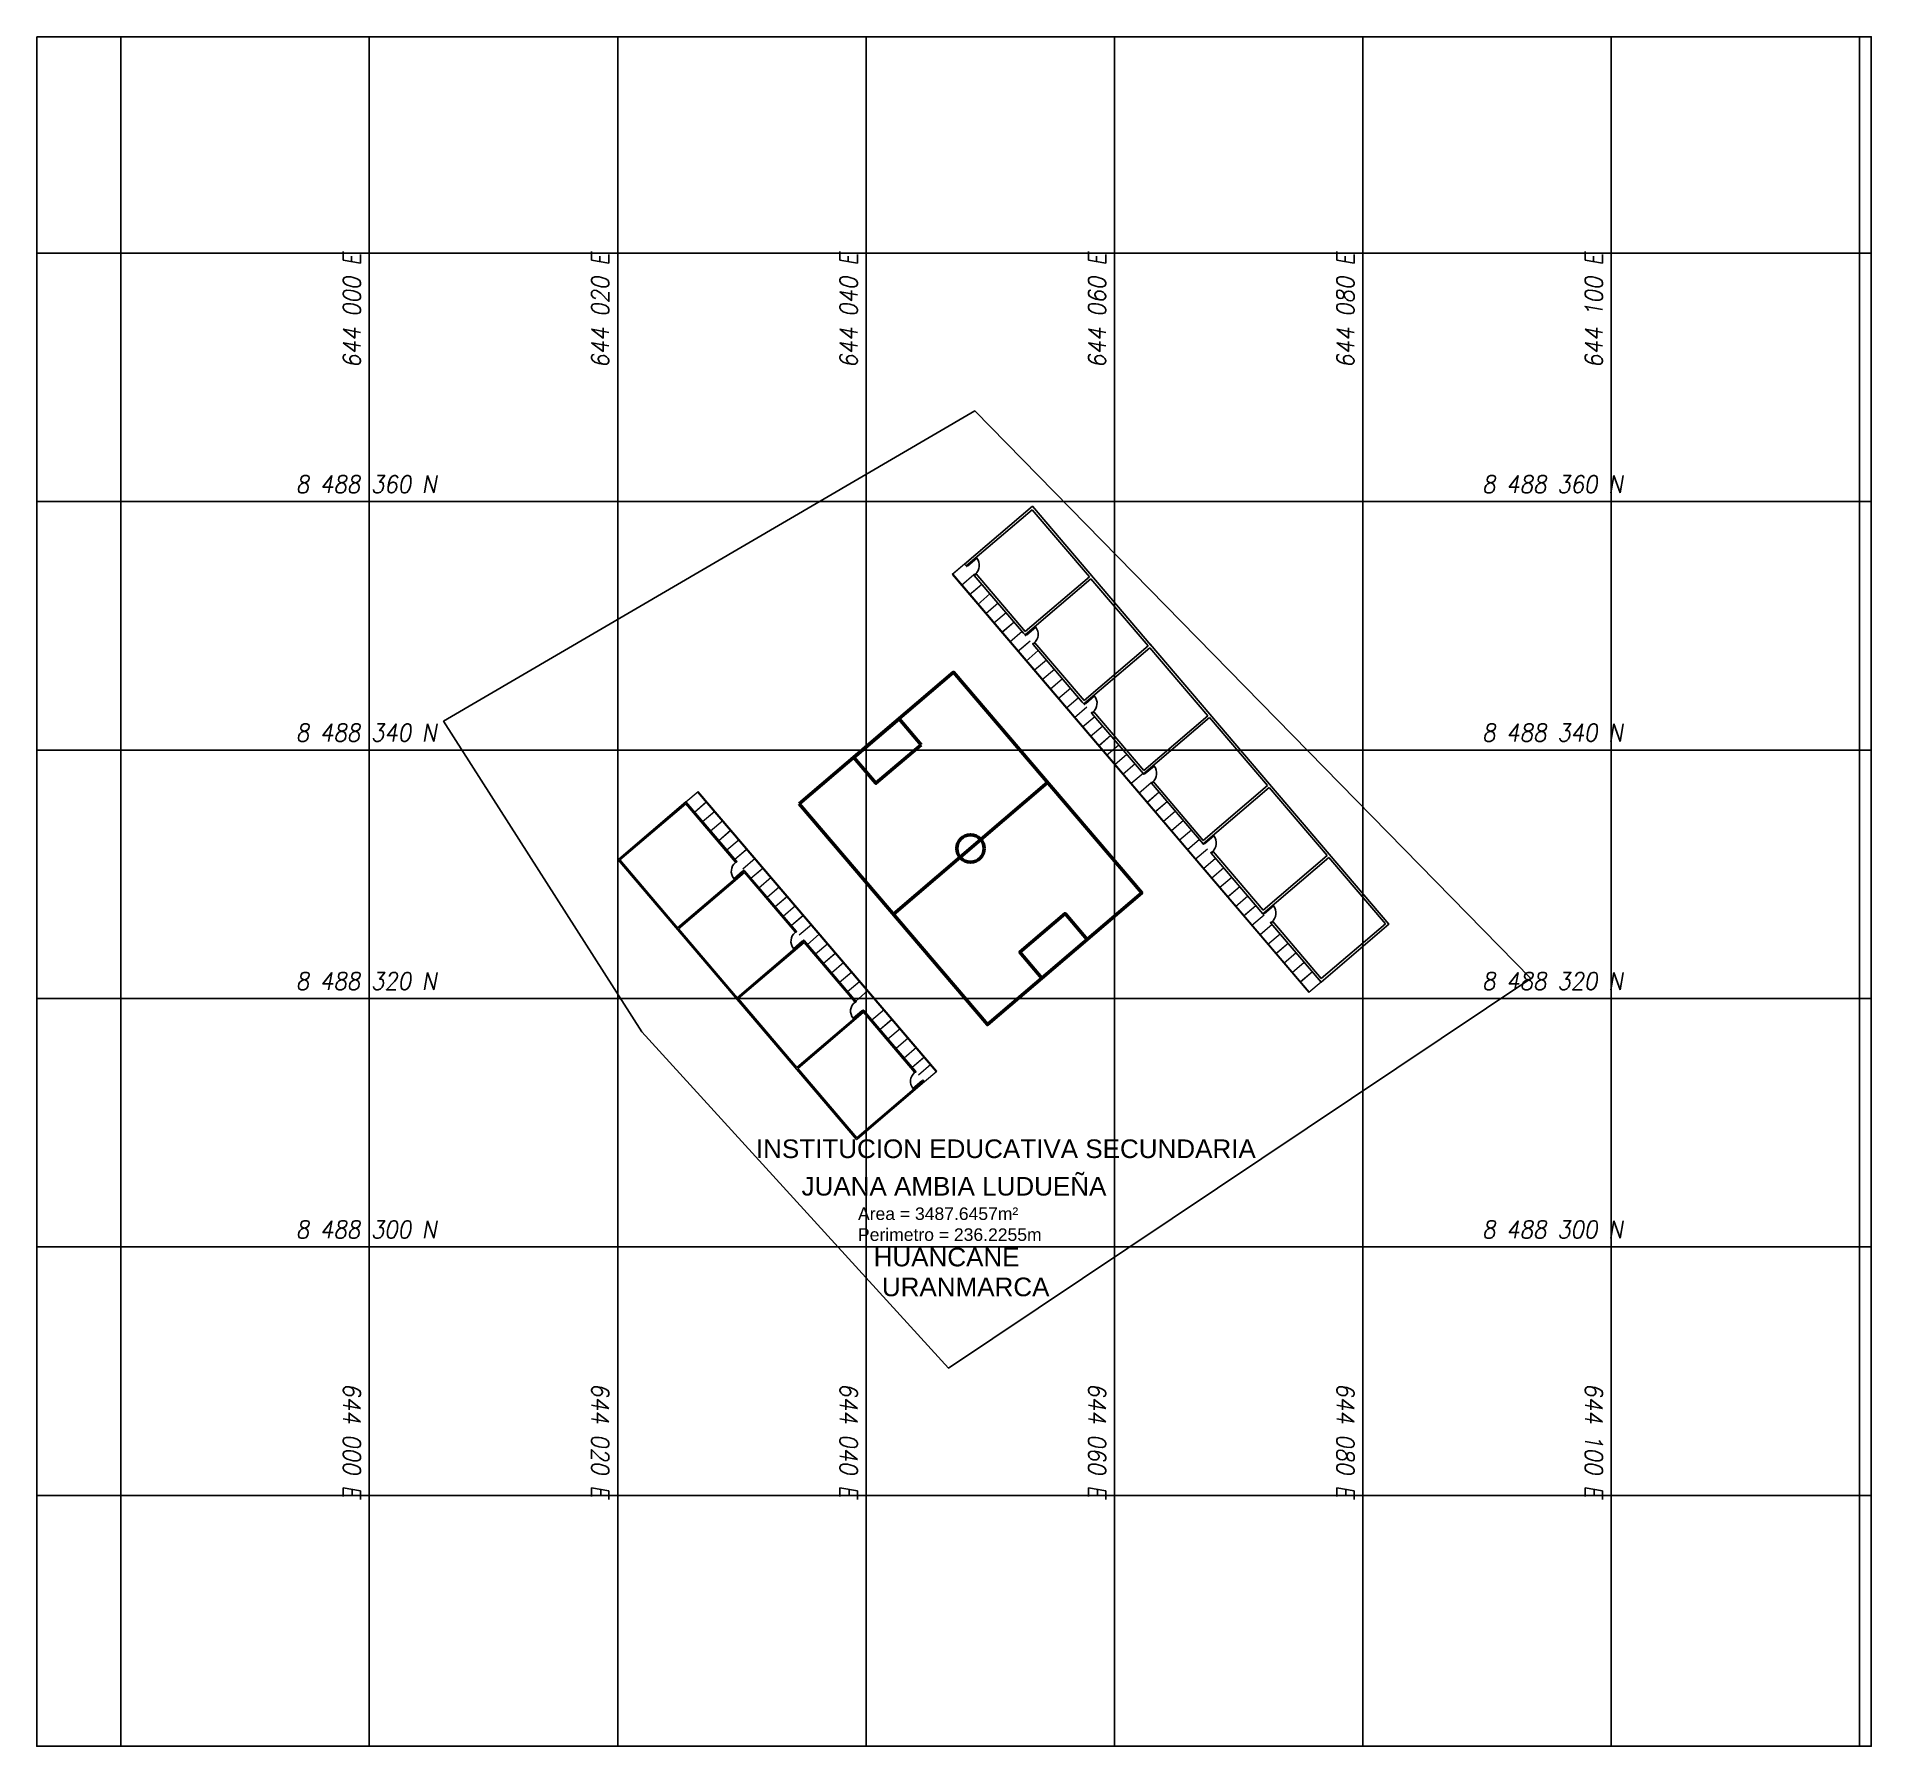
# Model space of a CAD drawing. Header units: metres. Extents: x 643973 to 644410, y 8488260 to 8488397.
# Drawn here: x 643973.2 to 644120.9, y 8488259.8 to 8488397.4 of the extents above; entities that cross this region are included whole.
import ezdxf
from ezdxf.enums import TextEntityAlignment as Align

# ---------------------------------------------------------------- set-up
doc = ezdxf.new("R2010")
doc.units = ezdxf.units.M
doc.header["$MEASUREMENT"] = 0
for name, color, linetype in [('ACHURADOS', 8, 'Continuous'), ('Cuadricula Coordenadas', 5, 'Continuous'), ('Unknown_Area_Type', 5, 'Continuous'), ('VANOS', 2, 'Continuous')]:
    doc.layers.add(name, color=color, linetype=linetype)
for name, color, linetype, lineweight in [('MUEBLES - PETER', 253, 'Continuous', 5), ('MURO ADOBE', 252, 'Continuous', 25), ('MURO PREFABRICADO', 252, 'Continuous', 25), ('MUROS', 251, 'Continuous', 53), ('PUERTAS', 24, 'Continuous', 5)]:
    doc.layers.add(name, color=color, linetype=linetype, lineweight=lineweight)
doc.styles.add('Coordenadas', font='romans', dxfattribs={"width": 0.9, "height": 0.8})
doc.styles.add('style1', font='arial.ttf')
doc.styles.add('style4', font='arial.ttf')

msp = doc.modelspace()

# ---------------------------------------------------------------- texts
at = {"layer": 'Cuadricula Coordenadas', "color": 7, "style": 'Coordenadas', "oblique": 10, "width": 0.9}
for s, rotation, p in [('   644 000 E', 90, (643998.6, 8488380)), ('   644 020 E', 90, (644018.6, 8488380)), ('   644 040 E', 90, (644038.6, 8488380)), ('   644 060 E', 90, (644058.6, 8488380)), ('   644 080 E', 90, (644078.6, 8488380)), ('   644 100 E', 90, (644098.6, 8488380)), ('   644 000 E', 270, (643998.6, 8488279.79635)), ('   644 020 E', 270, (644018.6, 8488279.79635)), ('   644 040 E', 270, (644038.6, 8488279.79635)), ('   644 060 E', 270, (644058.6, 8488279.79635)), ('   644 080 E', 270, (644078.6, 8488279.79635)), ('   644 100 E', 270, (644098.6, 8488279.79635))]:
    msp.add_text(s, height=1.4, rotation=rotation, dxfattribs=at).set_placement(p, align=Align.MIDDLE_RIGHT)
for s, p in [(' 8 488 360 N', (643993.2184, 8488361.4)), (' 8 488 340 N', (643993.2184, 8488341.4)), (' 8 488 320 N', (643993.2184, 8488321.4)), (' 8 488 300 N', (643993.2184, 8488301.4))]:
    msp.add_text(s, height=1.4, dxfattribs=at).set_placement(p, align=Align.MIDDLE_LEFT)
for s, p in [(' 8 488 360 N', (644100.94314, 8488361.4)), (' 8 488 340 N', (644100.94314, 8488341.4)), (' 8 488 320 N', (644100.94314, 8488321.4)), (' 8 488 300 N', (644100.94314, 8488301.4))]:
    msp.add_text(s, height=1.4, dxfattribs=at).set_placement(p, align=Align.MIDDLE_RIGHT)
at = {"layer": 'MUROS', "color": 18, "true_color": 0x080808, "style": 'style4'}
for s, height, p in [('INSTITUCION EDUCATIVA SECUNDARIA', 1.4989502, (644031.12984, 8488307.15339)), ('JUANA AMBIA LUDUEÑA', 1.4989502, (644034.80295, 8488304.13276)), ('HUANCANE', 1.49895, (644040.61061, 8488298.43486)), ('URANMARCA', 1.49895, (644041.27403, 8488296.03087))]:
    msp.add_text(s, height=height, dxfattribs=at).set_placement(p)
at = {"layer": 'MUROS', "color": 1, "insert": (644039.35214, 8488303.1778), "char_height": 1.0100315, "width": 22.9078015, "attachment_point": 1, "style": 'style1'}
msp.add_mtext('Area = 3487.6457m²\\PPerimetro = 236.2255m', dxfattribs=at)

# ---------------------------------------------------------------- blocks, each defined once
blk = doc.blocks.new('PUERTA8')
at = {"layer": 'VANOS', "ltscale": 0.5}
for points in [[(0, -0.05), (0, 0.05), (0.025, 0.05), (0.025, 0), (0.05, 0), (0.05, -0.05)], [(0.025, 0.05), (0.025, 0.8), (0.065, 0.8), (0.065, 0.05)], [(0.8, -0.05), (0.8, 0.05), (0.775, 0.05), (0.775, 0), (0.75, 0), (0.75, -0.05)]]:
    blk.add_lwpolyline(points, close=True, dxfattribs=at)
at = {"layer": 'VANOS', "color": 8, "ltscale": 0.5}
blk.add_arc((0.045, 0.07), 0.73, 358.43065, 88.43065, dxfattribs=at)
blk = doc.blocks.new('P-1')
at = {"layer": 'ACHURADOS'}
blk.add_blockref('PUERTA8', (0, 0.05), dxfattribs=at)

# ---------------------------------------------------------------- linework, layer by layer
at = {"layer": 'Cuadricula Coordenadas', "color": 8}
for p, q in [((643980, 8488259.79635), (643980, 8488397.42835)), ((644000, 8488259.79635), (644000, 8488397.42835)), ((644020, 8488259.79635), (644020, 8488397.42835)), ((644040, 8488259.79635), (644040, 8488397.42835)), ((644060, 8488259.79635), (644060, 8488397.42835)), ((644080, 8488259.79635), (644080, 8488397.42835)), ((644100, 8488259.79635), (644100, 8488397.42835)), ((644120, 8488259.79635), (644120, 8488397.42835)), ((643973.2184, 8488380), (644120.94314, 8488380)), ((643973.2184, 8488360), (644120.94314, 8488360)), ((643973.2184, 8488340), (644120.94314, 8488340)), ((643973.2184, 8488320), (644120.94314, 8488320)), ((643973.2184, 8488300), (644120.94314, 8488300)), ((643973.2184, 8488280), (644120.94314, 8488280)), ((643973.2184, 8488280), (644120.94314, 8488280))]:
    msp.add_line(p, q, dxfattribs=at)
at = {"layer": 'Cuadricula Coordenadas', "color": 5}
msp.add_lwpolyline([(643973.2184, 8488397.42835), (644120.94314, 8488397.42835), (644120.94314, 8488259.79635), (643973.2184, 8488259.79635)], close=True, dxfattribs=at)
msp.add_lwpolyline([(643973.2184, 8488397.42835), (644120.94314, 8488397.42835), (644120.94314, 8488259.79635), (643973.2184, 8488259.79635), (643973.2184, 8488397.42835), (643973.2184, 8488397.42835)], dxfattribs=at)
at = {"layer": 'MUEBLES - PETER', "lineweight": 5}
for p, q in [((644047.93206, 8488354.96955), (644046.94305, 8488354.12582)), ((644047.93206, 8488354.96955), (644046.94305, 8488354.12582)), ((644046.94305, 8488354.12582), (644075.64465, 8488320.48196)), ((644047.93206, 8488354.96955), (644046.98109, 8488354.15827)), ((644046.98109, 8488354.15827), (644075.68269, 8488320.51441)), ((644047.93206, 8488354.96955), (644047.17128, 8488354.32053)), ((644048.67784, 8488354.09534), (644047.68884, 8488353.25162)), ((644049.32686, 8488353.33456), (644048.33785, 8488352.49084)), ((644049.32686, 8488353.33456), (644048.56609, 8488352.68555)), ((644049.97588, 8488352.57379), (644048.98687, 8488351.73007)), ((644050.62489, 8488351.81302), (644049.63589, 8488350.96929)), ((644050.62489, 8488351.81302), (644049.67393, 8488351.00174)), ((644051.27391, 8488351.05224), (644050.2849, 8488350.20852)), ((644051.92293, 8488350.29147), (644050.93392, 8488349.44775)), ((644051.92293, 8488350.29147), (644050.93392, 8488349.44775)), ((644051.92293, 8488350.29147), (644050.97196, 8488349.4802)), ((644051.92293, 8488350.29147), (644051.16215, 8488349.64245)), ((644052.57194, 8488349.53069), (644051.58294, 8488348.68697)), ((644053.22096, 8488348.76992), (644052.23195, 8488347.9262)), ((644053.22096, 8488348.76992), (644052.46019, 8488348.1209)), ((644053.86998, 8488348.00915), (644052.88097, 8488347.16542)), ((644054.51899, 8488347.24837), (644053.52999, 8488346.40465)), ((644054.51899, 8488347.24837), (644053.56803, 8488346.4371)), ((644055.16801, 8488346.4876), (644054.179, 8488345.64388)), ((644055.81703, 8488345.72682), (644054.82802, 8488344.8831)), ((644055.81703, 8488345.72682), (644054.82802, 8488344.8831)), ((644055.81703, 8488345.72682), (644054.86606, 8488344.91555)), ((644055.81703, 8488345.72682), (644055.05625, 8488345.07781)), ((644056.46604, 8488344.96605), (644055.47704, 8488344.12233)), ((644057.11506, 8488344.20527), (644056.12605, 8488343.36155)), ((644057.11506, 8488344.20527), (644056.16409, 8488343.394)), ((644057.76408, 8488343.4445), (644056.77507, 8488342.60078)), ((644058.41309, 8488342.68373), (644057.42409, 8488341.84)), ((644058.41309, 8488342.68373), (644057.46213, 8488341.87246)), ((644059.06211, 8488341.92295), (644058.07311, 8488341.07923)), ((644059.71113, 8488341.16218), (644058.72212, 8488340.31846)), ((644059.71113, 8488341.16218), (644058.76016, 8488340.35091)), ((644060.36014, 8488340.4014), (644059.37114, 8488339.55768)), ((644061.00916, 8488339.64063), (644060.02016, 8488338.79691)), ((644061.00916, 8488339.64063), (644060.05819, 8488338.82936)), ((644061.65818, 8488338.87986), (644060.66917, 8488338.03613)), ((644062.3072, 8488338.11908), (644061.31819, 8488337.27536)), ((644062.3072, 8488338.11908), (644061.35623, 8488337.30781)), ((644025.48922, 8488335.82355), (644026.47823, 8488336.66727)), ((644045.65109, 8488314.11591), (644026.44019, 8488336.63482)), ((644045.68912, 8488314.14836), (644026.47823, 8488336.66727)), ((644062.95621, 8488337.35831), (644061.96721, 8488336.51459)), ((644063.60523, 8488336.59753), (644062.61622, 8488335.75381)), ((644063.60523, 8488336.59753), (644062.61622, 8488335.75381)), ((644063.60523, 8488336.59753), (644062.65426, 8488335.78626)), ((644026.18633, 8488335.0064), (644027.17534, 8488335.85012)), ((644026.18633, 8488335.0064), (644027.17534, 8488335.85012)), ((644026.18633, 8488335.0064), (644027.1373, 8488335.81767)), ((644026.83535, 8488334.24563), (644027.82435, 8488335.08935)), ((644026.83535, 8488334.24563), (644027.82435, 8488335.08935)), ((644026.83535, 8488334.24563), (644027.78632, 8488335.0569)), ((644064.25425, 8488335.83676), (644063.26524, 8488334.99304)), ((644064.25425, 8488335.83676), (644063.26524, 8488334.99304)), ((644064.25425, 8488335.83676), (644063.30328, 8488335.02549)), ((644064.90326, 8488335.07599), (644063.91426, 8488334.23226)), ((644027.48436, 8488333.48485), (644028.47337, 8488334.32857)), ((644028.13338, 8488332.72408), (644029.12239, 8488333.5678)), ((644028.13338, 8488332.72408), (644029.12239, 8488333.5678)), ((644028.13338, 8488332.72408), (644029.08435, 8488333.53535)), ((644028.13338, 8488332.72408), (644029.08435, 8488333.53535)), ((644065.55228, 8488334.31521), (644064.56327, 8488333.47149)), ((644065.55228, 8488334.31521), (644064.56327, 8488333.47149)), ((644065.55228, 8488334.31521), (644064.60131, 8488333.50394)), ((644065.55228, 8488334.31521), (644064.79151, 8488333.6662)), ((644066.2013, 8488333.55444), (644065.21229, 8488332.71072)), ((644028.7824, 8488331.9633), (644029.7714, 8488332.80703)), ((644029.43142, 8488331.20253), (644030.42042, 8488332.04625)), ((644029.43142, 8488331.20253), (644030.38238, 8488332.0138)), ((644066.85031, 8488332.79366), (644065.86131, 8488331.94994)), ((644066.85031, 8488332.79366), (644065.89935, 8488331.98239)), ((644067.49933, 8488332.03289), (644066.51032, 8488331.18917)), ((644030.08043, 8488330.44176), (644031.06944, 8488331.28548)), ((644030.72945, 8488329.68098), (644031.71845, 8488330.5247)), ((644030.72945, 8488329.68098), (644031.71845, 8488330.5247)), ((644030.72945, 8488329.68098), (644031.68042, 8488330.49225)), ((644030.72945, 8488329.68098), (644031.49022, 8488330.33)), ((644068.14835, 8488331.27212), (644067.15934, 8488330.42839)), ((644068.14835, 8488331.27212), (644067.15934, 8488330.42839)), ((644068.14835, 8488331.27212), (644067.19738, 8488330.46084)), ((644068.14835, 8488331.27212), (644067.19738, 8488330.46084)), ((644068.79736, 8488330.51134), (644067.80836, 8488329.66762)), ((644031.37847, 8488328.92021), (644032.36747, 8488329.76393)), ((644032.02748, 8488328.15943), (644033.01649, 8488329.00316)), ((644032.02748, 8488328.15943), (644033.01649, 8488329.00316)), ((644032.02748, 8488328.15943), (644032.97845, 8488328.9707)), ((644069.44638, 8488329.75057), (644068.45737, 8488328.90685)), ((644069.44638, 8488329.75057), (644068.45737, 8488328.90685)), ((644069.44638, 8488329.75057), (644068.49541, 8488328.9393)), ((644070.0954, 8488328.98979), (644069.10639, 8488328.14607)), ((644070.0954, 8488328.98979), (644069.10639, 8488328.14607)), ((644070.0954, 8488328.98979), (644069.14443, 8488328.17852)), ((644032.6765, 8488327.39866), (644033.66551, 8488328.24238)), ((644032.6765, 8488327.39866), (644033.66551, 8488328.24238)), ((644032.6765, 8488327.39866), (644033.62747, 8488328.20993)), ((644033.32552, 8488326.63789), (644034.31452, 8488327.48161)), ((644070.74441, 8488328.22902), (644069.75541, 8488327.3853)), ((644071.39343, 8488327.46825), (644070.40442, 8488326.62452)), ((644071.39343, 8488327.46825), (644070.40442, 8488326.62452)), ((644071.39343, 8488327.46825), (644070.44246, 8488326.65697)), ((644071.39343, 8488327.46825), (644070.63266, 8488326.81923)), ((644033.97453, 8488325.87711), (644034.96354, 8488326.72083)), ((644033.97453, 8488325.87711), (644034.96354, 8488326.72083)), ((644033.97453, 8488325.87711), (644034.9255, 8488326.68838)), ((644033.97453, 8488325.87711), (644034.9255, 8488326.68838)), ((644034.62355, 8488325.11634), (644035.61256, 8488325.96006)), ((644072.04245, 8488326.70747), (644071.05344, 8488325.86375)), ((644072.69146, 8488325.9467), (644071.70246, 8488325.10298)), ((644072.69146, 8488325.9467), (644071.7405, 8488325.13543)), ((644035.27257, 8488324.35556), (644036.26157, 8488325.19929)), ((644035.27257, 8488324.35556), (644036.22353, 8488325.16683)), ((644035.92158, 8488323.59479), (644036.91059, 8488324.43851)), ((644073.34048, 8488325.18592), (644072.35147, 8488324.3422)), ((644073.9895, 8488324.42515), (644073.00049, 8488323.58143)), ((644073.9895, 8488324.42515), (644073.00049, 8488323.58143)), ((644073.9895, 8488324.42515), (644073.03853, 8488323.61388)), ((644073.9895, 8488324.42515), (644073.03853, 8488323.61388)), ((644036.5706, 8488322.83402), (644037.55961, 8488323.67774)), ((644036.5706, 8488322.83402), (644037.55961, 8488323.67774)), ((644036.5706, 8488322.83402), (644037.52157, 8488323.64529)), ((644036.5706, 8488322.83402), (644037.33137, 8488323.48303)), ((644037.21962, 8488322.07324), (644038.20862, 8488322.91696)), ((644074.63851, 8488323.66437), (644073.64951, 8488322.82065)), ((644075.28753, 8488322.9036), (644074.29853, 8488322.05988)), ((644075.28753, 8488322.9036), (644074.29853, 8488322.05988)), ((644075.28753, 8488322.9036), (644074.33656, 8488322.09233)), ((644037.86863, 8488321.31247), (644038.85764, 8488322.15619)), ((644037.86863, 8488321.31247), (644038.85764, 8488322.15619)), ((644037.86863, 8488321.31247), (644038.8196, 8488322.12374)), ((644038.51765, 8488320.55169), (644039.50666, 8488321.39541)), ((644038.51765, 8488320.55169), (644039.50666, 8488321.39541)), ((644038.51765, 8488320.55169), (644039.46862, 8488321.36296)), ((644075.93655, 8488322.14283), (644074.94754, 8488321.2991)), ((644075.93655, 8488322.14283), (644074.94754, 8488321.2991)), ((644075.93655, 8488322.14283), (644074.98558, 8488321.33156)), ((644076.63366, 8488321.32568), (644075.64465, 8488320.48196)), ((644039.16667, 8488319.79092), (644040.15567, 8488320.63464)), ((644040.4647, 8488318.26937), (644041.45371, 8488319.11309)), ((644041.11372, 8488317.5086), (644042.10272, 8488318.35232)), ((644041.11372, 8488317.5086), (644042.06469, 8488318.31987)), ((644041.76273, 8488316.74782), (644042.75174, 8488317.59154)), ((644042.41175, 8488315.98705), (644043.40076, 8488316.83077)), ((644042.41175, 8488315.98705), (644043.36272, 8488316.79832)), ((644043.06077, 8488315.22627), (644044.04977, 8488316.07)), ((644043.70978, 8488314.4655), (644044.69879, 8488315.30922)), ((644043.70978, 8488314.4655), (644044.66075, 8488315.27677)), ((644044.229, 8488313.85688), (644045.218, 8488314.7006)), ((644044.70012, 8488313.30464), (644045.68912, 8488314.14836))]:
    msp.add_line(p, q, dxfattribs=at)
at = {"layer": 'MURO ADOBE'}
for points in [[(644062.9338, 8488348.44747), (644053.39441, 8488359.62949), (644047.93206, 8488354.96955), (644048.06186, 8488354.81739), (644053.37206, 8488359.34753)], [(644057.9795, 8488353.94671), (644053.37206, 8488359.34753)], [(644048.86123, 8488354.18853), (644048.70907, 8488354.05873), (644052.6693, 8488349.41658)], [(644052.82145, 8488349.54638), (644048.86123, 8488354.18853)], [(644052.6693, 8488349.41658), (644052.6693, 8488349.41658), (644052.7991, 8488349.26442), (644058.1093, 8488353.79456)], [(644057.9795, 8488353.94671), (644052.82145, 8488349.54638)], [(644062.71674, 8488348.39375), (644058.1093, 8488353.79456)], [(644053.59847, 8488348.63557), (644053.44631, 8488348.50576), (644057.40654, 8488343.86361)], [(644057.55869, 8488343.99341), (644053.59847, 8488348.63557)], [(644057.40654, 8488343.86361), (644057.40654, 8488343.86361), (644057.53634, 8488343.71145), (644062.84654, 8488348.24159)], [(644062.71674, 8488348.39375), (644057.55869, 8488343.99341)], [(644067.51888, 8488342.7647), (644062.84654, 8488348.24159)], [(644062.9987, 8488348.37139), (644062.86889, 8488348.52355)], [(644081.94386, 8488325.85581), (644082.09602, 8488325.98562), (644062.86889, 8488348.52355)], [(644058.33739, 8488343.08063), (644058.18523, 8488342.95083), (644062.33848, 8488338.08241)], [(644062.36083, 8488338.36437), (644058.33739, 8488343.08063)], [(644067.64868, 8488342.61255), (644062.33848, 8488338.08241)], [(644067.51888, 8488342.7647), (644062.36083, 8488338.36437)], [(644072.32102, 8488337.13565), (644067.64868, 8488342.61255)], [(644063.13953, 8488337.45159), (644062.98737, 8488337.32178), (644067.14062, 8488332.45336), (644067.29278, 8488332.58317)], [(644067.15578, 8488332.72918), (644063.13233, 8488337.44544)], [(644067.01082, 8488332.60552), (644067.14062, 8488332.45336), (644072.45083, 8488336.9835)], [(644072.32102, 8488337.13565), (644067.15578, 8488332.72918)], [(644077.12491, 8488331.50456), (644072.45083, 8488336.9835)], [(644067.94167, 8488331.82254), (644067.78951, 8488331.69274), (644071.94277, 8488326.82432), (644072.09492, 8488326.95412)], [(644071.96686, 8488327.10423), (644067.94167, 8488331.82254)], [(644077.12491, 8488331.50456), (644071.96686, 8488327.10423)], [(644071.81471, 8488326.97442), (644071.94451, 8488326.82227), (644077.25472, 8488331.35241)], [(644081.81406, 8488326.00797), (644077.25472, 8488331.35241)], [(644072.74556, 8488326.19145), (644072.5934, 8488326.06164), (644076.63366, 8488321.32568), (644076.78581, 8488321.45548)], [(644076.65601, 8488321.60764), (644072.74556, 8488326.19145)], [(644076.50386, 8488321.47783), (644076.63366, 8488321.32568), (644082.09602, 8488325.98562)], [(644076.65601, 8488321.60764), (644081.81406, 8488326.00797)], [(644076.37405, 8488321.62999), (644076.50386, 8488321.47783)]]:
    msp.add_lwpolyline(points, dxfattribs=at)
at = {"layer": 'MURO PREFABRICADO'}
for p, q in [((644029.48585, 8488330.98464), (644025.47804, 8488335.68257)), ((644034.28974, 8488325.35355), (644030.19964, 8488330.14794)), ((644034.36582, 8488325.41845), (644034.28974, 8488325.35355)), ((644039.09059, 8488319.72602), (644035.00353, 8488324.51685))]:
    msp.add_line(p, q, dxfattribs=at)
for points in [[(644020.10294, 8488331.22851), (644025.48922, 8488335.82355)], [(644025.47804, 8488335.68257), (644020.16784, 8488331.15243)], [(644025.41314, 8488335.75865), (644025.48922, 8488335.82355), (644029.56193, 8488331.04954)], [(644025.48922, 8488335.82355), (644025.55412, 8488335.74747)], [(644039.31384, 8488308.7096), (644039.23776, 8488308.6447), (644020.02686, 8488331.16361), (644020.10294, 8488331.22851)], [(644020.16784, 8488331.15243), (644024.82454, 8488325.69388)], [(644024.82454, 8488325.69388), (644030.21082, 8488330.28892)], [(644030.19964, 8488330.14794), (644024.88944, 8488325.6178)], [(644029.56193, 8488331.04954), (644029.48585, 8488330.98464)], [(644030.13474, 8488330.22402), (644030.21082, 8488330.28892), (644034.36582, 8488325.41845)], [(644030.21082, 8488330.28892), (644030.27572, 8488330.21284)], [(644024.88944, 8488325.6178), (644029.62843, 8488320.06279)], [(644029.62843, 8488320.06279), (644035.01471, 8488324.65783)], [(644035.00353, 8488324.51685), (644029.69333, 8488319.98671)], [(644034.93863, 8488324.59292), (644035.01471, 8488324.65783), (644039.16667, 8488319.79092)], [(644035.01471, 8488324.65783), (644035.07961, 8488324.58175)], [(644029.69333, 8488319.98671), (644034.43057, 8488314.43374)], [(644039.16667, 8488319.79092), (644039.09059, 8488319.72602)], [(644034.43057, 8488314.43374), (644039.81685, 8488319.02878)], [(644039.80567, 8488318.8878), (644034.49547, 8488314.35766)], [(644039.74077, 8488318.96388), (644039.81685, 8488319.02878), (644043.98633, 8488314.14134)], [(644043.98633, 8488314.14134), (644043.91025, 8488314.07644), (644039.80567, 8488318.8878)], [(644039.81685, 8488319.02878), (644039.88175, 8488318.9527)], [(644034.49547, 8488314.35766), (644039.24894, 8488308.78568)], [(644039.24894, 8488308.78568), (644044.63522, 8488313.38071)], [(644044.63522, 8488313.38071), (644044.70012, 8488313.30464), (644039.31384, 8488308.7096)]]:
    msp.add_lwpolyline(points, dxfattribs=at)
at = {"layer": 'MUROS'}
msp.add_line((644042.19874, 8488326.78095), (644054.62275, 8488337.37988), dxfattribs=at)
for points in [[(644034.62221, 8488335.66213), (644047.04622, 8488346.26106), (644062.19929, 8488328.49871), (644049.77528, 8488317.89978)], [(644044.436, 8488340.4301), (644040.79159, 8488337.32105), (644039.01201, 8488339.40706), (644042.65642, 8488342.51612)], [(644057.80949, 8488324.75377), (644054.16507, 8488321.64472), (644052.38549, 8488323.73073), (644056.02991, 8488326.83979)]]:
    msp.add_lwpolyline(points, close=True, dxfattribs=at)
msp.add_circle((644048.41075, 8488332.08042), 1.10227, dxfattribs=at)
at = {"layer": 'Unknown_Area_Type'}
msp.add_polyline3d([(644021.93898, 8488317.32635, 0), (644046.63754, 8488290.24578, 0), (644093.52421, 8488321.59951, 0), (644048.75971, 8488367.30733, 0), (644005.9842, 8488342.32401, 0), (644021.93898, 8488317.32635, 0)], close=True, dxfattribs=at)

# ---------------------------------------------------------------- block references
at = {"layer": 'PUERTAS', "xscale": 1.249756712422823, "yscale": 1.249756712422823, "zscale": 1.249756712422823}
for p, rotation in [((644048.06018, 8488354.81936), 310.4675136894109), ((644052.79742, 8488349.26639), 310.4675136894109), ((644057.53634, 8488343.71145), 310.4675136894109), ((644062.33848, 8488338.08241), 310.4675136894109), ((644067.14062, 8488332.45336), 310.4675136894109), ((644030.21082, 8488330.28892), 130.4675136894109), ((644071.94451, 8488326.82227), 310.4675136894109), ((644035.01471, 8488324.65783), 130.4675136894109), ((644039.81568, 8488319.03014), 130.4675136894109), ((644044.63522, 8488313.38071), 130.4675136894109)]:
    msp.add_blockref('P-1', p, dxfattribs=dict(at, rotation=rotation))

msp.set_redraw_order([(e.dxf.handle, doc.entitydb.next_handle()) for e in msp.query("TEXT MTEXT ATTDEF DIMENSION ARC_DIMENSION")])  # texts and dimensions are drawn at this point

doc.saveas('drawing.dxf')
